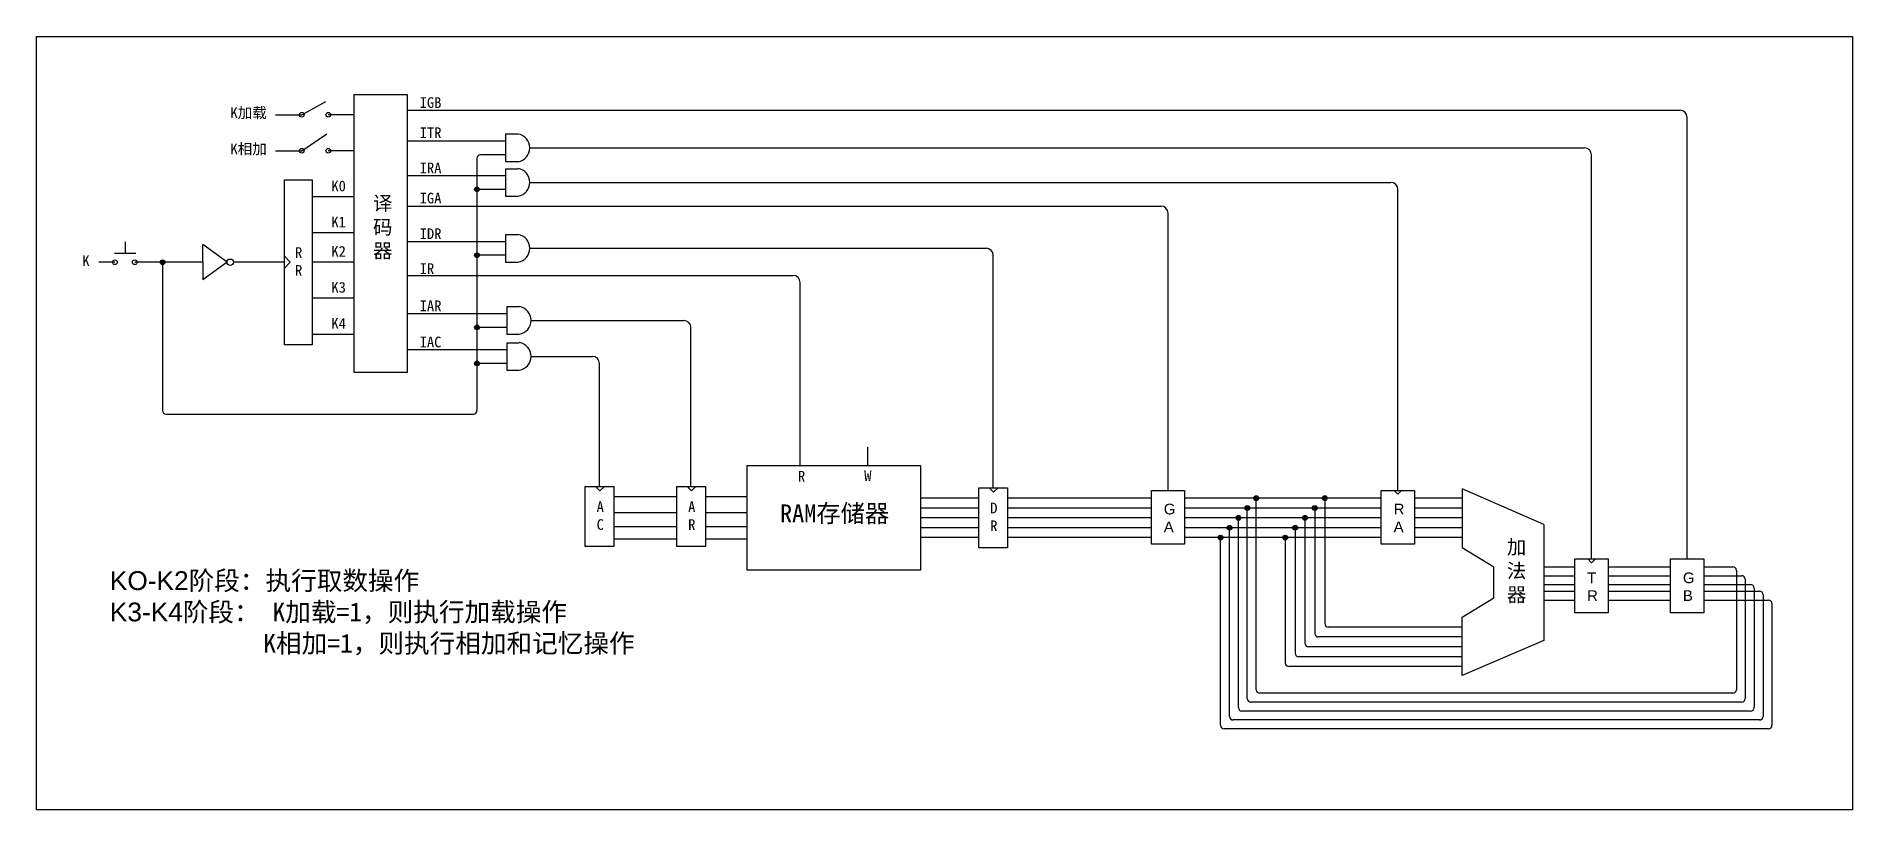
# Model space of a CAD drawing. Header units: inches. Extents: x -6 to 965, y -428 to -142.
# Drawn here: x 581.6 to 683.6, y -422.5 to -379.1 of the extents above; entities that cross this region are included whole.
import ezdxf

# ---------------------------------------------------------------- set-up
doc = ezdxf.new("R2010")
doc.units = ezdxf.units.IN
doc.header["$MEASUREMENT"] = 0
doc.styles.get("Standard").update_dxf_attribs({"font": 'arial.ttf'})

msp = doc.modelspace()

# ---------------------------------------------------------------- texts
at = {"color": 85, "true_color": 0x58ba48, "char_height": 0.6, "attachment_point": 1}
for s, insert in [('{\\fSimSun|b0|i0|c134|p2;IGB}', (603.14, -382.48)), ('{\\fSimSun|b0|i0|c134|p2;K加载}', (592.51, -383.05)), ('{\\fSimSun|b0|i0|c134|p2;ITR}', (603.14, -384.17)), ('{\\fSimSun|b0|i0|c134|p2;K相加}', (592.51, -385.08)), ('{\\fSimSun|b0|i0|c134|p2;IRA}', (603.14, -386.15)), ('{\\fSimSun|b0|i0|c134|p2;K0}', (598.18, -387.16)), ('{\\fSimSun|b0|i0|c134|p2;IGA}', (603.14, -387.84)), ('{\\fSimSun|b0|i0|c134|p2;K1}', (598.18, -389.18)), ('{\\fSimSun|b0|i0|c134|p2;IDR}', (603.14, -389.84)), ('{\\fSimSun|b0|i0|c134|p2;K}', (584.19, -391.36)), ('{\\fSimSun|b0|i0|c134|p2;R\\PR}', (596.14, -390.9)), ('{\\fSimSun|b0|i0|c134|p2;K2}', (598.18, -390.83)), ('{\\fSimSun|b0|i0|c134|p2;IR}', (603.14, -391.8)), ('{\\fSimSun|b0|i0|c134|p2;K3}', (598.18, -392.85)), ('{\\fSimSun|b0|i0|c134|p2;IAR}', (603.14, -393.89)), ('{\\fSimSun|b0|i0|c134|p2;K4}', (598.18, -394.88)), ('{\\fSimSun|b0|i0|c134|p2;IAC}', (603.14, -395.92))]:
    msp.add_mtext_dynamic_manual_height_columns(s, width=2.8518, gutter_width=1, heights=[0], dxfattribs=dict(at, insert=insert))
at = {"color": 7, "true_color": 0xffffff, "attachment_point": 1}
for s, width, insert, char_height in [('{\\fSimSun|b0|i0|c134|p2;\\P译\\P码\\P器}', 2.8518, (600.52, -386.7), 0.8), ('G\\PA', 1.1224, (644.94, -405.3), 0.6), ('R\\PA', 1.1224, (657.85, -405.3), 0.6), ('{\\fSimSun|b0|i0|c134|p2;加\\P法\\P器}', 5.7182, (664.21, -407.33), 0.8), ('T\\PR', 1.1224, (668.72, -409.16), 0.6), ('G\\PB', 1.1224, (674.1, -409.16), 0.6)]:
    msp.add_mtext_dynamic_manual_height_columns(s, width=width, gutter_width=1, heights=[0], dxfattribs=dict(at, insert=insert, char_height=char_height))
at = {"color": 7, "attachment_point": 1}
for s, insert, char_height in [('{\\fSimSun|b0|i0|c134|p2;R}', (624.39, -403.46), 0.6), ('{\\fSimSun|b0|i0|c134|p2;W}', (628.11, -403.43), 0.6), ('{\\fSimSun|b0|i0|c134|p2;A\\PC}', (613.08, -405.17), 0.6), ('{\\fSimSun|b0|i0|c134|p2;A\\PR}', (618.22, -405.17), 0.6), ('{\\fSimSun|b0|i0|c134|p2;RAM存储器}', (623.38, -405.34), 1), ('{\\fSimSun|b0|i0|c134|p2;D\\PR}', (635.19, -405.24), 0.6)]:
    msp.add_mtext_dynamic_manual_height_columns(s, width=12.8793, gutter_width=1, heights=[0], dxfattribs=dict(at, insert=insert, char_height=char_height))
at = {"insert": (585.74, -409.09), "char_height": 1.0551, "attachment_point": 1}
msp.add_mtext_dynamic_manual_height_columns('KO-K2{\\fSimSun|b0|i0|c134|p2;阶段：执行\\C240;\\c2367469;取数\\C256;操作\\P}K3-K4{\\fSimSun|b0|i0|c134|p2;阶段： K加载=1，则执行\\C240;\\c2367469;加载\\C256;操作\\P            K相加=1，则执行\\C240;\\c2367469;相加和记忆\\C256;操作 }', width=35.6478, gutter_width=5.28, heights=[0], dxfattribs=at)

# ---------------------------------------------------------------- hatches: boundary and pattern name
h = msp.add_hatch(color=256)
h.dxf.hatch_style = 1
h.paths.add_polyline_path([(606.49, -387.65, 1), (606.23, -387.65, 1)])
h = msp.add_hatch(color=256)
h.dxf.hatch_style = 1
h.paths.add_polyline_path([(588.83, -391.74, 1), (588.57, -391.74, 1)])
h = msp.add_hatch(color=256)
h.dxf.hatch_style = 1
h.paths.add_polyline_path([(606.49, -391.35, 1), (606.23, -391.35, 1)])
h = msp.add_hatch(color=256)
h.dxf.hatch_style = 1
h.paths.add_polyline_path([(606.49, -395.4, 1), (606.23, -395.4, 1)])
h = msp.add_hatch(color=256)
h.dxf.hatch_style = 1
h.paths.add_polyline_path([(606.49, -397.42, 1), (606.23, -397.42, 1)])
at = {"true_color": 0xffffff}
h = msp.add_hatch(color=7, dxfattribs=at)
h.dxf.hatch_style = 1
h.paths.add_polyline_path([(650, -404.99), (650.27, -404.99, 1)])
h.paths.add_polyline_path([(650.27, -404.99), (650.13, -404.99), (650.13, -405.12, 0.414214)])
h.paths.add_polyline_path([(650.13, -404.99), (650, -404.99, 0.414214), (650.13, -405.12)])
h = msp.add_hatch(color=7, dxfattribs=at)
h.dxf.hatch_style = 1
h.paths.add_polyline_path([(653.84, -404.99), (654.11, -404.99, 1)])
h.paths.add_polyline_path([(654.11, -404.99), (653.98, -404.99), (653.98, -405.12, 0.414214)])
h.paths.add_polyline_path([(653.98, -404.99), (653.84, -404.99, 0.414214), (653.98, -405.12)])
h = msp.add_hatch(color=7, dxfattribs=at)
h.dxf.hatch_style = 1
h.paths.add_polyline_path([(649, -406.09), (649.27, -406.09, 1)])
h.paths.add_polyline_path([(649.27, -406.09), (649.13, -406.09), (649.13, -406.23, 0.414214)])
h.paths.add_polyline_path([(649.13, -406.09), (649, -406.09, 0.414214), (649.13, -406.23)])
h = msp.add_hatch(color=7, dxfattribs=at)
h.dxf.hatch_style = 1
h.paths.add_polyline_path([(649.5, -405.54), (649.77, -405.54, 1)])
h.paths.add_polyline_path([(649.77, -405.54), (649.63, -405.54), (649.63, -405.67, 0.414214)])
h.paths.add_polyline_path([(649.63, -405.54), (649.5, -405.54, 0.414214), (649.63, -405.67)])
h = msp.add_hatch(color=7, dxfattribs=at)
h.dxf.hatch_style = 1
h.paths.add_polyline_path([(652.73, -406.09), (653, -406.09, 1)])
h.paths.add_polyline_path([(653, -406.09), (652.87, -406.09), (652.87, -406.23, 0.414214)])
h.paths.add_polyline_path([(652.87, -406.09), (652.73, -406.09, 0.414214), (652.87, -406.23)])
h = msp.add_hatch(color=7, dxfattribs=at)
h.dxf.hatch_style = 1
h.paths.add_polyline_path([(653.29, -405.54), (653.56, -405.54, 1)])
h.paths.add_polyline_path([(653.56, -405.54), (653.42, -405.54), (653.42, -405.67, 0.414214)])
h.paths.add_polyline_path([(653.42, -405.54), (653.29, -405.54, 0.414214), (653.42, -405.67)])
h = msp.add_hatch(color=7, dxfattribs=at)
h.dxf.hatch_style = 1
h.paths.add_polyline_path([(648, -407.2), (648.27, -407.2, 1)])
h.paths.add_polyline_path([(648.27, -407.2), (648.13, -407.2), (648.13, -407.33, 0.414214)])
h.paths.add_polyline_path([(648.13, -407.2), (648, -407.2, 0.414214), (648.13, -407.33)])
h = msp.add_hatch(color=7, dxfattribs=at)
h.dxf.hatch_style = 1
h.paths.add_polyline_path([(648.5, -406.65), (648.77, -406.65, 1)])
h.paths.add_polyline_path([(648.77, -406.65), (648.63, -406.65), (648.63, -406.78, 0.414214)])
h.paths.add_polyline_path([(648.63, -406.65), (648.5, -406.65, 0.414214), (648.63, -406.78)])
h = msp.add_hatch(color=7, dxfattribs=at)
h.dxf.hatch_style = 1
h.paths.add_polyline_path([(651.63, -407.2), (651.9, -407.2, 1)])
h.paths.add_polyline_path([(651.9, -407.2), (651.76, -407.2), (651.76, -407.33, 0.414214)])
h.paths.add_polyline_path([(651.76, -407.2), (651.63, -407.2, 0.414214), (651.76, -407.33)])
h = msp.add_hatch(color=7, dxfattribs=at)
h.dxf.hatch_style = 1
h.paths.add_polyline_path([(652.18, -406.65), (652.45, -406.65, 1)])
h.paths.add_polyline_path([(652.45, -406.65), (652.32, -406.65), (652.32, -406.78, 0.414214)])
h.paths.add_polyline_path([(652.32, -406.65), (652.18, -406.65, 0.414214), (652.32, -406.78)])

# ---------------------------------------------------------------- linework, layer by layer
at = {"color": 85, "true_color": 0x58ba48}
for p, q in [((595.05, -383.46), (596.52, -383.46)), ((596.52, -383.46), (597.87, -382.71)), ((599.47, -383.46), (598.01, -383.46)), ((596.52, -385.48), (597.93, -384.54)), ((607.97, -384.54), (607.97, -386.09)), ((607.97, -384.54), (608.67, -384.54)), ((595.05, -385.48), (596.52, -385.48)), ((599.47, -385.48), (598.01, -385.48)), ((606.36, -385.91), (606.36, -400.07)), ((607.97, -385.71), (606.56, -385.71)), ((607.97, -386.09), (608.67, -386.09)), ((607.97, -386.49), (607.97, -388.04)), ((607.97, -386.49), (608.67, -386.49)), ((607.97, -387.65), (606.36, -387.65)), ((599.47, -388.07), (597.11, -388.07)), ((607.97, -388.04), (608.67, -388.04)), ((586.6, -390.6), (586.6, -391.23)), ((590.96, -391.74), (590.96, -390.75)), ((592.32, -391.74), (590.96, -390.75)), ((599.47, -390.1), (597.11, -390.1)), ((607.97, -390.18), (607.97, -391.73)), ((607.97, -390.18), (608.67, -390.18)), ((586.02, -391.74), (585.12, -391.74)), ((586, -391.23), (587.19, -391.23)), ((588.57, -391.74), (587.14, -391.74)), ((590.96, -391.74), (588.83, -391.74)), ((590.96, -391.74), (590.96, -392.73)), ((592.32, -391.74), (590.96, -392.73)), ((595.54, -391.74), (592.68, -391.74)), ((595.54, -391.41), (595.87, -391.74)), ((595.54, -392.07), (595.87, -391.74)), ((599.47, -391.74), (597.11, -391.74)), ((607.97, -391.35), (606.36, -391.35)), ((607.97, -391.73), (608.67, -391.73)), ((588.7, -391.87), (588.7, -400.07)), ((599.47, -393.76), (597.11, -393.76)), ((608.03, -394.23), (608.03, -395.78)), ((608.03, -394.23), (608.73, -394.23)), ((599.47, -395.79), (597.11, -395.79)), ((608.03, -395.4), (606.36, -395.4)), ((608.03, -395.78), (608.73, -395.78)), ((608.03, -396.26), (608.03, -397.81)), ((608.03, -396.26), (608.73, -396.26)), ((608.03, -397.42), (606.36, -397.42)), ((608.03, -397.81), (608.73, -397.81)), ((588.9, -400.27), (606.16, -400.27))]:
    msp.add_line(p, q, dxfattribs=at)
at = {"color": 7, "true_color": 0xffffff}
for p, q in [((602.43, -383.21), (673.94, -383.21)), ((674.34, -408.4), (674.34, -383.61)), ((602.43, -384.93), (607.97, -384.93)), ((668.96, -408.4), (668.96, -385.72)), ((602.43, -386.87), (607.97, -386.87)), ((658.09, -404.55), (658.09, -387.66)), ((602.43, -388.59), (644.78, -388.59)), ((645.18, -404.55), (645.18, -388.99)), ((602.43, -390.57), (607.97, -390.57)), ((602.43, -394.62), (608.03, -394.62)), ((602.43, -396.64), (608.03, -396.64)), ((657.15, -404.99), (646.11, -404.99)), ((650.13, -415.74), (650.13, -404.99)), ((653.98, -404.99), (653.98, -412.03)), ((657.88, -404.55), (658.09, -404.76)), ((658.3, -404.55), (658.09, -404.76)), ((661.69, -404.99), (659.03, -404.99)), ((666.29, -406.46), (661.69, -404.47)), ((661.69, -404.47), (661.69, -407.75)), ((657.15, -405.54), (646.11, -405.54)), ((649.63, -416.24), (649.63, -405.54)), ((653.42, -405.54), (653.42, -412.58)), ((661.69, -405.54), (659.03, -405.54)), ((657.15, -406.09), (646.11, -406.09)), ((657.15, -406.65), (646.11, -406.65)), ((648.63, -417.24), (648.63, -406.65)), ((649.13, -416.74), (649.13, -406.09)), ((652.32, -406.65), (652.32, -413.69)), ((652.87, -406.09), (652.87, -413.13)), ((661.69, -406.09), (659.03, -406.09)), ((661.69, -406.65), (659.03, -406.65)), ((666.29, -406.46), (666.29, -412.97)), ((657.15, -407.2), (646.11, -407.2)), ((648.13, -417.74), (648.13, -407.2)), ((651.76, -407.2), (651.76, -414.24)), ((661.69, -407.2), (659.03, -407.2)), ((661.69, -407.75), (663.47, -408.84)), ((663.47, -410.59), (663.47, -408.84)), ((666.29, -408.84), (668.03, -408.84)), ((668.75, -408.4), (668.96, -408.62)), ((669.18, -408.4), (668.96, -408.62)), ((669.9, -408.84), (673.4, -408.84)), ((675.27, -408.84), (676.9, -408.84)), ((677.1, -409.04), (677.1, -415.74)), ((666.29, -409.34), (668.03, -409.34)), ((666.29, -409.84), (668.03, -409.84)), ((669.9, -409.34), (673.4, -409.34)), ((669.9, -409.84), (673.4, -409.84)), ((675.27, -409.34), (677.4, -409.34)), ((675.27, -409.84), (677.9, -409.84)), ((677.6, -409.54), (677.6, -416.24)), ((678.1, -410.04), (678.1, -416.74)), ((661.69, -411.67), (663.47, -410.59)), ((666.29, -410.21), (668.03, -410.21)), ((666.29, -410.71), (668.03, -410.71)), ((669.9, -410.21), (673.4, -410.21)), ((669.9, -410.71), (673.4, -410.71)), ((675.27, -410.21), (678.4, -410.21)), ((675.27, -410.71), (678.9, -410.71)), ((678.6, -410.41), (678.6, -417.24)), ((679.1, -410.91), (679.1, -417.74)), ((661.69, -412.78), (653.62, -412.78)), ((661.69, -412.23), (654.18, -412.23)), ((661.69, -413.89), (652.52, -413.89)), ((661.69, -413.33), (653.07, -413.33)), ((661.69, -414.44), (651.96, -414.44)), ((676.9, -415.94), (650.33, -415.94)), ((677.9, -416.94), (649.33, -416.94)), ((677.4, -416.44), (649.83, -416.44)), ((678.9, -417.94), (648.33, -417.94)), ((678.4, -417.44), (648.83, -417.44))]:
    msp.add_line(p, q, dxfattribs=at)
for p, q in [((609.33, -385.32), (668.56, -385.32)), ((609.33, -387.26), (657.69, -387.26)), ((609.33, -390.96), (634.96, -390.96)), ((635.36, -404.4), (635.36, -391.36)), ((602.43, -392.48), (624.11, -392.48)), ((624.51, -403.15), (624.51, -392.88)), ((609.39, -395.01), (617.98, -395.01)), ((618.38, -404.33), (618.38, -395.41)), ((609.39, -397.03), (612.84, -397.03)), ((613.24, -404.33), (613.24, -397.43)), ((628.32, -403.15), (628.32, -402.13)), ((613.02, -404.33), (613.27, -404.58)), ((613.52, -404.33), (613.27, -404.58)), ((617.58, -404.91), (614.05, -404.91)), ((618.16, -404.33), (618.41, -404.58)), ((618.66, -404.33), (618.41, -404.58)), ((621.54, -404.91), (619.19, -404.91)), ((634.55, -404.99), (631.28, -404.99)), ((635.13, -404.4), (635.38, -404.65)), ((635.63, -404.4), (635.38, -404.65)), ((638.06, -404.99), (636.16, -404.99)), ((644.24, -404.99), (638.06, -404.99)), ((617.58, -405.82), (614.05, -405.82)), ((621.54, -405.82), (619.19, -405.82)), ((634.55, -405.54), (631.28, -405.54)), ((638.06, -405.54), (636.16, -405.54)), ((644.24, -405.54), (638.06, -405.54)), ((617.58, -406.6), (614.05, -406.6)), ((621.54, -406.6), (619.19, -406.6)), ((634.55, -406.09), (631.28, -406.09)), ((634.55, -406.65), (631.28, -406.65)), ((638.06, -406.09), (636.16, -406.09)), ((638.06, -406.65), (636.16, -406.65)), ((644.24, -406.09), (638.06, -406.09)), ((644.24, -406.65), (638.06, -406.65)), ((617.58, -407.29), (614.05, -407.29)), ((621.54, -407.29), (619.19, -407.29)), ((634.55, -407.2), (631.28, -407.2)), ((638.06, -407.2), (636.16, -407.2)), ((644.24, -407.2), (638.06, -407.2)), ((661.69, -414.95), (661.69, -411.67)), ((666.29, -412.97), (661.69, -414.95))]:
    msp.add_line(p, q)
for points in [[(581.61, -379.06), (683.63, -379.06), (683.63, -422.48), (581.61, -422.48)], [(621.54, -403.15), (631.28, -403.15), (631.28, -409.03), (621.54, -409.03)], [(614.05, -407.71), (612.44, -407.71), (612.44, -404.33), (614.05, -404.33)], [(619.19, -407.71), (617.58, -407.71), (617.58, -404.33), (619.19, -404.33)], [(636.16, -407.78), (634.55, -407.78), (634.55, -404.4), (636.16, -404.4)]]:
    msp.add_lwpolyline(points, close=True)
for points in [[(599.47, -382.32), (602.43, -382.32), (602.43, -397.94), (599.47, -397.94)], [(644.24, -404.55), (646.11, -404.55), (646.11, -407.57), (644.24, -407.57)], [(657.15, -404.55), (659.03, -404.55), (659.03, -407.57), (657.15, -407.57)], [(668.03, -408.4), (669.9, -408.4), (669.9, -411.42), (668.03, -411.42)], [(673.4, -408.4), (675.27, -408.4), (675.27, -411.42), (673.4, -411.42)]]:
    msp.add_lwpolyline(points, close=True, dxfattribs=at)
at = {"color": 85, "true_color": 0x58ba48}
msp.add_lwpolyline([(595.54, -387.11), (597.11, -387.11), (597.11, -396.37), (595.54, -396.37)], close=True, dxfattribs=at)
for centre, radius in [((596.52, -383.46), 0.131), ((598.01, -383.46), 0.131), ((596.52, -385.48), 0.131), ((598.01, -385.48), 0.131), ((606.36, -387.65), 0.131), ((586.02, -391.74), 0.131), ((587.14, -391.74), 0.131), ((588.7, -391.74), 0.131), ((592.5, -391.74), 0.178), ((606.36, -391.35), 0.131), ((606.36, -395.4), 0.131), ((606.36, -397.42), 0.131)]:
    msp.add_circle(centre, radius, dxfattribs=at)
at = {"color": 7, "true_color": 0xffffff}
for centre in [(650.13, -404.99), (653.98, -404.99), (649.13, -406.09), (649.63, -405.54), (652.87, -406.09), (653.42, -405.54), (648.13, -407.2), (648.63, -406.65), (651.76, -407.2), (652.32, -406.65)]:
    msp.add_circle(centre, 0.135, dxfattribs=at)
for centre, radius, start, end in [((673.94, -383.61), 0.4, 0, 90), ((644.78, -388.99), 0.4, 0, 90), ((676.9, -409.04), 0.2, 0, 90), ((677.4, -409.54), 0.2, 360, 90), ((677.9, -410.04), 0.2, 0, 90), ((678.4, -410.41), 0.2, 0, 90), ((678.9, -410.91), 0.2, 0, 90), ((654.18, -412.03), 0.2, 180, 270), ((653.07, -413.13), 0.2, 180, 270), ((653.62, -412.58), 0.2, 180, 270), ((652.52, -413.69), 0.2, 180, 270), ((651.96, -414.24), 0.2, 180, 270), ((649.83, -416.24), 0.2, 180, 270), ((650.33, -415.74), 0.2, 180, 270), ((676.9, -415.74), 0.2, 270, 0), ((677.4, -416.24), 0.2, 270, 360), ((648.83, -417.24), 0.2, 180, 270), ((649.33, -416.74), 0.2, 180, 270), ((677.9, -416.74), 0.2, 270, 0), ((678.4, -417.24), 0.2, 270, 0), ((648.33, -417.74), 0.2, 180, 270), ((678.9, -417.74), 0.2, 270, 0)]:
    msp.add_arc(centre, radius, start, end, dxfattribs=at)
at = {"color": 85, "true_color": 0x58ba48}
for centre, radius, start, end in [((608.54, -385.32), 0.787, 279.2862, 80.7138), ((606.56, -385.91), 0.2, 90, 180), ((608.54, -387.26), 0.787, 279.2862, 80.7138), ((608.54, -390.96), 0.787, 279.2862, 80.7138), ((608.61, -395.01), 0.787, 279.2862, 80.7138), ((608.61, -397.03), 0.787, 279.2862, 80.7138), ((588.9, -400.07), 0.2, 180, 270), ((606.16, -400.07), 0.2, 270, 0)]:
    msp.add_arc(centre, radius, start, end, dxfattribs=at)
for centre in [(668.56, -385.72), (657.69, -387.66), (634.96, -391.36), (624.11, -392.88), (617.98, -395.41), (612.84, -397.43)]:
    msp.add_arc(centre, 0.4, 0, 90)

msp.set_redraw_order([(e.dxf.handle, doc.entitydb.next_handle()) for e in msp.query("TEXT MTEXT ATTDEF DIMENSION ARC_DIMENSION")])  # texts and dimensions are drawn at this point

doc.saveas('drawing.dxf')
